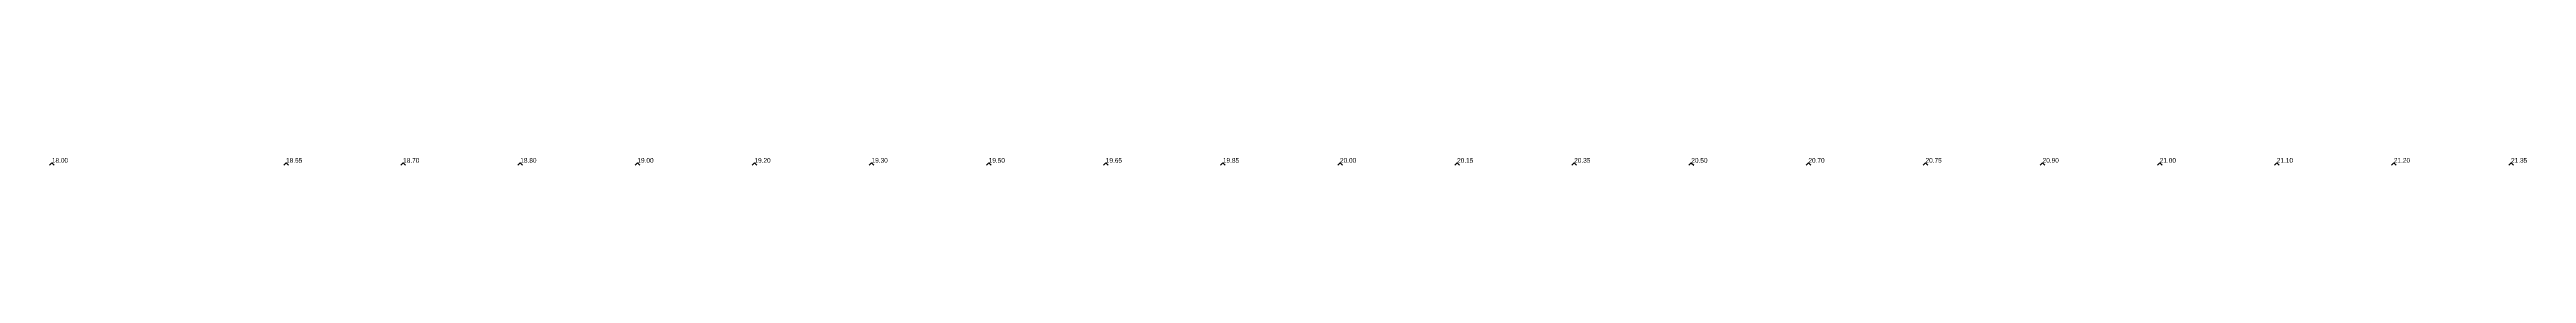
# Model space of a CAD drawing. Extents: x 570945 to 571083, y 5181392 to 5181597.
# Drawn here: x 570964.8 to 571017.7, y 5181509.1 to 5181509.2 of the extents above; entities that cross this region are included whole.
import ezdxf

# ---------------------------------------------------------------- set-up
doc = ezdxf.new("R2010")
doc.units = 0
doc.layers.add('Soundings', color=1, linetype='CONTINUOUS')

msp = doc.modelspace()

# ---------------------------------------------------------------- linework, layer by layer
at = {"layer": 'Soundings'}
for points in [[(570964.825, 5181509.075), (570964.875, 5181509.125), (570964.925, 5181509.075)], [(570969.825, 5181509.075), (570969.875, 5181509.125), (570969.925, 5181509.075)], [(570972.325, 5181509.075), (570972.375, 5181509.125), (570972.425, 5181509.075)], [(570974.825, 5181509.075), (570974.875, 5181509.125), (570974.925, 5181509.075)], [(570977.325, 5181509.075), (570977.375, 5181509.125), (570977.425, 5181509.075)], [(570979.825, 5181509.075), (570979.875, 5181509.125), (570979.925, 5181509.075)], [(570982.325, 5181509.075), (570982.375, 5181509.125), (570982.425, 5181509.075)], [(570984.825, 5181509.075), (570984.875, 5181509.125), (570984.925, 5181509.075)], [(570987.325, 5181509.075), (570987.375, 5181509.125), (570987.425, 5181509.075)], [(570989.825, 5181509.075), (570989.875, 5181509.125), (570989.925, 5181509.075)], [(570992.325, 5181509.075), (570992.375, 5181509.125), (570992.425, 5181509.075)], [(570994.825, 5181509.075), (570994.875, 5181509.125), (570994.925, 5181509.075)], [(570997.325, 5181509.075), (570997.375, 5181509.125), (570997.425, 5181509.075)], [(570999.825, 5181509.075), (570999.875, 5181509.125), (570999.925, 5181509.075)], [(571002.325, 5181509.075), (571002.375, 5181509.125), (571002.425, 5181509.075)], [(571004.825, 5181509.075), (571004.875, 5181509.125), (571004.925, 5181509.075)], [(571007.325, 5181509.075), (571007.375, 5181509.125), (571007.425, 5181509.075)], [(571009.825, 5181509.075), (571009.875, 5181509.125), (571009.925, 5181509.075)], [(571012.325, 5181509.075), (571012.375, 5181509.125), (571012.425, 5181509.075)], [(571014.825, 5181509.075), (571014.875, 5181509.125), (571014.925, 5181509.075)], [(571017.325, 5181509.075), (571017.375, 5181509.125), (571017.425, 5181509.075)]]:
    msp.add_lwpolyline(points, dxfattribs=at)

# ---------------------------------------------------------------- texts
for s, p in [('18.00', (570964.875, 5181509.125, 18)), ('18.55', (570969.875, 5181509.125, 18.55)), ('18.70', (570972.375, 5181509.125, 18.7)), ('18.80', (570974.875, 5181509.125, 18.8)), ('19.00', (570977.375, 5181509.125, 19)), ('19.20', (570979.875, 5181509.125, 19.2)), ('19.30', (570982.375, 5181509.125, 19.3)), ('19.50', (570984.875, 5181509.125, 19.5)), ('19.65', (570987.375, 5181509.125, 19.65)), ('19.85', (570989.875, 5181509.125, 19.85)), ('20.00', (570992.375, 5181509.125, 20)), ('20.15', (570994.875, 5181509.125, 20.15)), ('20.35', (570997.375, 5181509.125, 20.35)), ('20.50', (570999.875, 5181509.125, 20.5)), ('20.70', (571002.375, 5181509.125, 20.7)), ('20.75', (571004.875, 5181509.125, 20.75)), ('20.90', (571007.375, 5181509.125, 20.9)), ('21.00', (571009.875, 5181509.125, 21)), ('21.10', (571012.375, 5181509.125, 21.1)), ('21.20', (571014.875, 5181509.125, 21.2)), ('21.35', (571017.375, 5181509.125, 21.35))]:
    msp.add_text(s, height=0.1, dxfattribs=at).set_placement(p)

doc.saveas('drawing.dxf')
